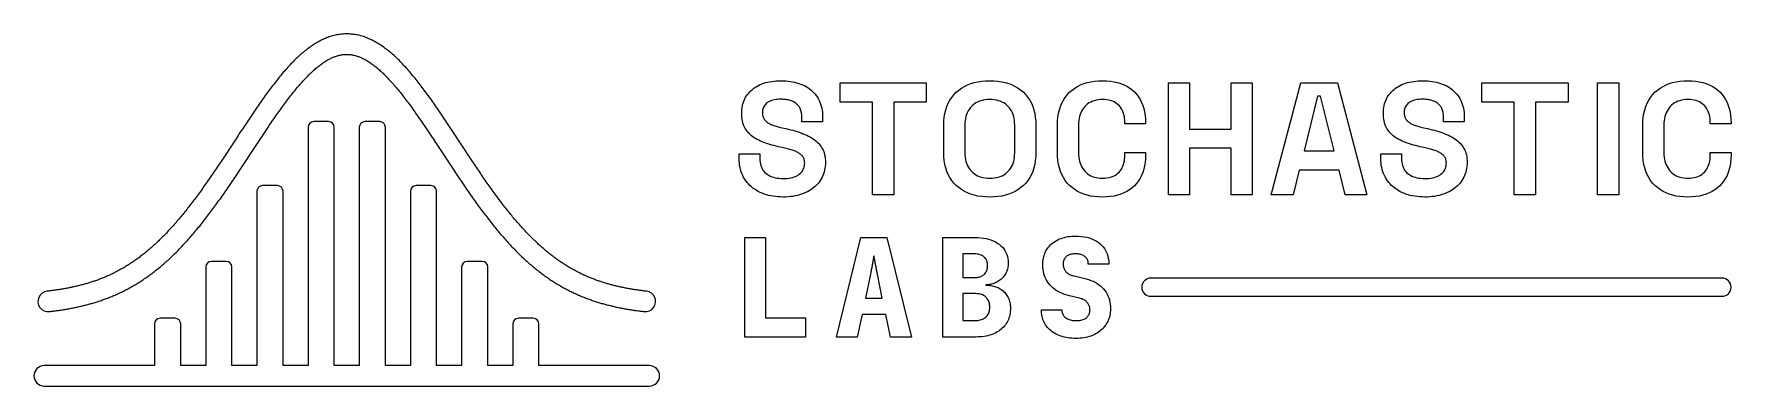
# Model space of a CAD drawing. Header units: millimetres. Extents: x 0 to 30, y 0 to 6.2.
import ezdxf

# ---------------------------------------------------------------- set-up
doc = ezdxf.new("R2010")
doc.units = ezdxf.units.MM

msp = doc.modelspace()

# ---------------------------------------------------------------- linework, layer by layer
at = {"layer": 'LOGO'}
for points in [[(0.27263, 1.31781), (0.29051, 1.31992), (0.30865, 1.32212), (0.3268, 1.32438), (0.34496, 1.32669), (0.36313, 1.32906), (0.38131, 1.33148), (0.3995, 1.33397), (0.4177, 1.33652), (0.43591, 1.33912), (0.45413, 1.34179), (0.47236, 1.34453), (0.4906, 1.34733), (0.50885, 1.35019), (0.52711, 1.35313), (0.54538, 1.35613), (0.56367, 1.35921), (0.58196, 1.36235), (0.60026, 1.36557), (0.61858, 1.36887), (0.6369, 1.37224), (0.65524, 1.37568), (0.67359, 1.37921), (0.69195, 1.38282), (0.71031, 1.3865), (0.72869, 1.39027), (0.74708, 1.39413), (0.76548, 1.39807), (0.78389, 1.4021), (0.80232, 1.40622), (0.82075, 1.41043), (0.83919, 1.41473), (0.85764, 1.41912), (0.87611, 1.42361), (0.89458, 1.4282), (0.91306, 1.43288), (0.93156, 1.43767), (0.95006, 1.44255), (0.96858, 1.44754), (0.9871, 1.45263), (1.00563, 1.45783), (1.02417, 1.46314), (1.04272, 1.46855), (1.06128, 1.47408), (1.07985, 1.47972), (1.09843, 1.48547), (1.11702, 1.49134), (1.13561, 1.49733), (1.15421, 1.50343), (1.17282, 1.50966), (1.19144, 1.51601), (1.21006, 1.52248), (1.22869, 1.52908), (1.24733, 1.5358), (1.26597, 1.54265), (1.28462, 1.54964), (1.30328, 1.55675), (1.32194, 1.564), (1.34061, 1.57138), (1.35928, 1.5789), (1.37795, 1.58656), (1.39663, 1.59436), (1.41532, 1.6023), (1.434, 1.61038), (1.45269, 1.6186), (1.47139, 1.62697), (1.49008, 1.63549), (1.50878, 1.64416), (1.52747, 1.65298), (1.54617, 1.66194), (1.56487, 1.67106), (1.58357, 1.68034), (1.60227, 1.68977), (1.62097, 1.69935), (1.63967, 1.7091), (1.65837, 1.719), (1.67707, 1.72907), (1.69576, 1.7393), (1.71445, 1.74969), (1.73314, 1.76024), (1.75183, 1.77096), (1.77051, 1.78185), (1.78919, 1.7929), (1.80786, 1.80413), (1.82653, 1.81552), (1.8452, 1.82709), (1.86386, 1.83882), (1.88251, 1.85073), (1.90116, 1.86282), (1.9198, 1.87508), (1.93843, 1.88751), (1.95706, 1.90013), (1.97568, 1.91291), (1.99429, 1.92588), (2.0129, 1.93903), (2.0315, 1.95236), (2.05008, 1.96586), (2.06866, 1.97955), (2.08723, 1.99342), (2.10579, 2.00747), (2.12435, 2.02171), (2.14289, 2.03613), (2.16142, 2.05073), (2.17994, 2.06552), (2.19846, 2.08049), (2.21696, 2.09565), (2.23545, 2.11099), (2.25393, 2.12652), (2.2724, 2.14224), (2.29086, 2.15814), (2.30931, 2.17423), (2.32774, 2.1905), (2.34617, 2.20696), (2.36458, 2.22361), (2.38299, 2.24045), (2.40138, 2.25747), (2.41976, 2.27468), (2.43813, 2.29208), (2.45649, 2.30966), (2.47483, 2.32743), (2.49317, 2.34539), (2.51149, 2.36353), (2.5298, 2.38186), (2.5481, 2.40037), (2.56639, 2.41906), (2.58466, 2.43795), (2.60293, 2.45701), (2.62118, 2.47626), (2.63942, 2.49569), (2.65765, 2.5153), (2.67587, 2.53509), (2.69408, 2.55507), (2.71227, 2.57522), (2.73046, 2.59555), (2.74863, 2.61606), (2.7668, 2.63674), (2.78495, 2.6576), (2.80309, 2.67864), (2.82122, 2.69984), (2.83934, 2.72122), (2.85745, 2.74277), (2.87555, 2.76449), (2.89363, 2.78637), (2.91171, 2.80842), (2.92978, 2.83064), (2.94783, 2.85302), (2.96588, 2.87556), (2.98392, 2.89825), (3.00194, 2.92111), (3.01996, 2.94412), (3.03797, 2.96729), (3.05596, 2.9906), (3.07395, 3.01407), (3.09193, 3.03768), (3.1099, 3.06144), (3.12786, 3.08534), (3.14581, 3.10938), (3.16375, 3.13356), (3.18168, 3.15787), (3.19961, 3.18232), (3.21752, 3.2069), (3.23543, 3.2316), (3.25332, 3.25643), (3.27121, 3.28138), (3.28909, 3.30644), (3.30696, 3.33163), (3.32482, 3.35692), (3.34268, 3.38233), (3.36052, 3.40784), (3.37836, 3.43346), (3.39619, 3.45917), (3.41401, 3.48498), (3.43182, 3.51088), (3.44963, 3.53687), (3.46743, 3.56295), (3.48522, 3.58911), (3.503, 3.61534), (3.52077, 3.64165), (3.53853, 3.66803), (3.55629, 3.69447), (3.57404, 3.72098), (3.59178, 3.74754), (3.60952, 3.77416), (3.62724, 3.80083), (3.64496, 3.82754), (3.66267, 3.85429), (3.68037, 3.88108), (3.69806, 3.9079), (3.71575, 3.93475), (3.73343, 3.96162), (3.7511, 3.98851), (3.76876, 4.01541), (3.78642, 4.04231), (3.80406, 4.06923), (3.8217, 4.09613), (3.83933, 4.12304), (3.85695, 4.14993), (3.87456, 4.1768), (3.89217, 4.20365), (3.90976, 4.23048), (3.92735, 4.25727), (3.94493, 4.28403), (3.9625, 4.31074), (3.98006, 4.3374), (3.99761, 4.36401), (4.01515, 4.39056), (4.03268, 4.41705), (4.0502, 4.44347), (4.06772, 4.46981), (4.08522, 4.49607), (4.10271, 4.52224), (4.12019, 4.54832), (4.13766, 4.5743), (4.15512, 4.60017), (4.17257, 4.62594), (4.19001, 4.65159), (4.20743, 4.67712), (4.22484, 4.70252), (4.24224, 4.72779), (4.25963, 4.75292), (4.27701, 4.77791), (4.29437, 4.80275), (4.31171, 4.82742), (4.32905, 4.85194), (4.34636, 4.87629), (4.36367, 4.90046), (4.38095, 4.92445), (4.39823, 4.94826), (4.41548, 4.97188), (4.43272, 4.99529), (4.44993, 5.01851), (4.46713, 5.04151), (4.48432, 5.0643), (4.50148, 5.08686), (4.51862, 5.1092), (4.53574, 5.13131), (4.55283, 5.15317), (4.56991, 5.1748), (4.58696, 5.19617), (4.60398, 5.21728), (4.62098, 5.23813), (4.63795, 5.25872), (4.6549, 5.27903), (4.67181, 5.29907), (4.6887, 5.31881), (4.70555, 5.33827), (4.72237, 5.35744), (4.73916, 5.3763), (4.75591, 5.39486), (4.77263, 5.41311), (4.7893, 5.43104), (4.80594, 5.44865), (4.82254, 5.46594), (4.83909, 5.48289), (4.8556, 5.49952), (4.87206, 5.5158), (4.88847, 5.53173), (4.90483, 5.54732), (4.92114, 5.56256), (4.93739, 5.57744), (4.95358, 5.59196), (4.96972, 5.60611), (4.98579, 5.6199), (5.0018, 5.63332), (5.01775, 5.64637), (5.03362, 5.65904), (5.04943, 5.67133), (5.06516, 5.68324), (5.08081, 5.69477), (5.09639, 5.70592), (5.11188, 5.71668), (5.12729, 5.72705), (5.14262, 5.73704), (5.15785, 5.74663), (5.173, 5.75584), (5.18806, 5.76467), (5.20302, 5.7731), (5.21789, 5.78116), (5.23266, 5.78882), (5.24733, 5.79611), (5.26191, 5.80301), (5.27639, 5.80954), (5.29077, 5.81569), (5.30505, 5.82147), (5.31924, 5.82689), (5.33333, 5.83193), (5.34733, 5.83662), (5.36124, 5.84095), (5.37507, 5.84492), (5.38881, 5.84855), (5.40248, 5.85183), (5.41607, 5.85477), (5.4296, 5.85738), (5.44306, 5.85965), (5.45648, 5.86158), (5.46984, 5.86319), (5.48317, 5.86448), (5.49647, 5.86544), (5.50975, 5.86608), (5.52301, 5.8664), (5.53627, 5.8664), (5.54953, 5.86608), (5.56281, 5.86544), (5.5761, 5.86448), (5.58943, 5.86319), (5.6028, 5.86158), (5.61621, 5.85965), (5.62968, 5.85738), (5.6432, 5.85477), (5.6568, 5.85183), (5.67046, 5.84855), (5.6842, 5.84492), (5.69803, 5.84095), (5.71194, 5.83662), (5.72594, 5.83193), (5.74004, 5.82689), (5.75422, 5.82147), (5.76851, 5.81569), (5.78289, 5.80954), (5.79737, 5.80301), (5.81194, 5.79611), (5.82662, 5.78882), (5.84139, 5.78116), (5.85625, 5.7731), (5.87122, 5.76467), (5.88627, 5.75584), (5.90142, 5.74663), (5.91666, 5.73704), (5.93198, 5.72705), (5.94739, 5.71668), (5.96289, 5.70592), (5.97846, 5.69477), (5.99412, 5.68324), (6.00985, 5.67133), (6.02565, 5.65904), (6.04153, 5.64637), (6.05747, 5.63332), (6.07348, 5.6199), (6.08955, 5.60611), (6.10569, 5.59196), (6.12189, 5.57744), (6.13814, 5.56256), (6.15445, 5.54732), (6.17081, 5.53173), (6.18722, 5.5158), (6.20368, 5.49952), (6.22019, 5.48289), (6.23674, 5.46594), (6.25333, 5.44865), (6.26997, 5.43104), (6.28665, 5.41311), (6.30336, 5.39486), (6.32011, 5.3763), (6.3369, 5.35744), (6.35372, 5.33827), (6.37058, 5.31881), (6.38746, 5.29907), (6.40438, 5.27903), (6.42132, 5.25872), (6.4383, 5.23813), (6.45529, 5.21728), (6.47232, 5.19617), (6.48937, 5.1748), (6.50644, 5.15317), (6.52354, 5.13131), (6.54066, 5.1092), (6.5578, 5.08686), (6.57496, 5.0643), (6.59214, 5.04151), (6.60934, 5.01851), (6.62656, 4.99529), (6.6438, 4.97188), (6.66105, 4.94826), (6.67832, 4.92445), (6.69561, 4.90046), (6.71291, 4.87629), (6.73023, 4.85194), (6.74756, 4.82742), (6.76491, 4.80275), (6.78227, 4.77791), (6.79964, 4.75292), (6.81703, 4.72779), (6.83443, 4.70252), (6.85184, 4.67712), (6.86927, 4.65159), (6.88671, 4.62594), (6.90415, 4.60017), (6.92161, 4.5743), (6.93908, 4.54832), (6.95657, 4.52224), (6.97406, 4.49607), (6.99156, 4.46981), (7.00907, 4.44347), (7.02659, 4.41705), (7.04413, 4.39056), (7.06167, 4.36401), (7.07922, 4.3374), (7.09678, 4.31074), (7.11435, 4.28403), (7.13192, 4.25727), (7.14951, 4.23048), (7.16711, 4.20365), (7.18471, 4.1768), (7.20232, 4.14993), (7.21995, 4.12304), (7.23757, 4.09613), (7.25521, 4.06923), (7.27286, 4.04231), (7.29051, 4.01541), (7.30817, 3.98851), (7.32585, 3.96162), (7.34352, 3.93475), (7.36121, 3.9079), (7.3789, 3.88108), (7.39661, 3.85429), (7.41432, 3.82754), (7.43203, 3.80083), (7.44976, 3.77416), (7.46749, 3.74754), (7.48523, 3.72098), (7.50298, 3.69447), (7.52074, 3.66803), (7.53851, 3.64165), (7.55628, 3.61534), (7.57406, 3.58911), (7.59185, 3.56295), (7.60965, 3.53687), (7.62745, 3.51088), (7.64526, 3.48498), (7.66308, 3.45917), (7.68091, 3.43346), (7.69875, 3.40784), (7.7166, 3.38233), (7.73445, 3.35692), (7.75231, 3.33163), (7.77018, 3.30644), (7.78806, 3.28138), (7.80595, 3.25643), (7.82385, 3.2316), (7.84175, 3.2069), (7.85967, 3.18232), (7.87759, 3.15787), (7.89552, 3.13356), (7.91347, 3.10938), (7.93142, 3.08534), (7.94938, 3.06144), (7.96734, 3.03768), (7.98532, 3.01407), (8.00331, 2.9906), (8.02131, 2.96729), (8.03931, 2.94412), (8.05733, 2.92111), (8.07536, 2.89825), (8.09339, 2.87556), (8.11144, 2.85302), (8.1295, 2.83064), (8.14756, 2.80842), (8.16564, 2.78637), (8.18373, 2.76449), (8.20183, 2.74277), (8.21994, 2.72122), (8.23806, 2.69984), (8.25619, 2.67864), (8.27433, 2.6576), (8.29248, 2.63674), (8.31064, 2.61606), (8.32882, 2.59555), (8.347, 2.57522), (8.3652, 2.55507), (8.3834, 2.53509), (8.40162, 2.5153), (8.41985, 2.49569), (8.43809, 2.47626), (8.45635, 2.45701), (8.47461, 2.43795), (8.49289, 2.41906), (8.51118, 2.40037), (8.52948, 2.38186), (8.54779, 2.36353), (8.56611, 2.34539), (8.58444, 2.32743), (8.60279, 2.30966), (8.62115, 2.29208), (8.63951, 2.27468), (8.6579, 2.25747), (8.67629, 2.24045), (8.69469, 2.22361), (8.7131, 2.20696), (8.73153, 2.1905), (8.74997, 2.17423), (8.76842, 2.15814), (8.78687, 2.14224), (8.80534, 2.12652), (8.82383, 2.11099), (8.84232, 2.09565), (8.86082, 2.08049), (8.87933, 2.06552), (8.89785, 2.05073), (8.91639, 2.03613), (8.93493, 2.02171), (8.95348, 2.00747), (8.97204, 1.99342), (8.99061, 1.97955), (9.00919, 1.96586), (9.02778, 1.95236), (9.04638, 1.93903), (9.06498, 1.92588), (9.08359, 1.91291), (9.10221, 1.90013), (9.12084, 1.88751), (9.13947, 1.87508), (9.15812, 1.86282), (9.17676, 1.85073), (9.19542, 1.83882), (9.21408, 1.82709), (9.23274, 1.81552), (9.25141, 1.80413), (9.27008, 1.7929), (9.28876, 1.78185), (9.30745, 1.77096), (9.32613, 1.76024), (9.34482, 1.74969), (9.36351, 1.7393), (9.38221, 1.72907), (9.4009, 1.719), (9.4196, 1.7091), (9.4383, 1.69935), (9.457, 1.68977), (9.4757, 1.68034), (9.4944, 1.67106), (9.5131, 1.66194), (9.5318, 1.65298), (9.5505, 1.64416), (9.56919, 1.63549), (9.58789, 1.62697), (9.60658, 1.6186), (9.62527, 1.61038), (9.64396, 1.6023), (9.66264, 1.59436), (9.68132, 1.58656), (9.7, 1.5789), (9.71867, 1.57138), (9.73733, 1.564), (9.756, 1.55675), (9.77465, 1.54964), (9.7933, 1.54265), (9.81195, 1.5358), (9.83058, 1.52908), (9.84921, 1.52248), (9.86784, 1.51601), (9.88645, 1.50966), (9.90506, 1.50343), (9.92367, 1.49733), (9.94226, 1.49134), (9.96085, 1.48547), (9.97942, 1.47972), (9.99799, 1.47408), (10.01655, 1.46855), (10.0351, 1.46314), (10.05364, 1.45783), (10.07218, 1.45263), (10.0907, 1.44754), (10.10921, 1.44255), (10.12772, 1.43767), (10.14621, 1.43288), (10.16469, 1.4282), (10.18317, 1.42361), (10.20163, 1.41912), (10.22008, 1.41473), (10.23853, 1.41043), (10.25696, 1.40622), (10.27538, 1.4021), (10.29379, 1.39807), (10.31219, 1.39413), (10.33058, 1.39027), (10.34896, 1.3865), (10.36733, 1.38282), (10.38569, 1.37921), (10.40403, 1.37568), (10.42237, 1.37224), (10.4407, 1.36887), (10.45901, 1.36557), (10.47731, 1.36235), (10.49561, 1.35921), (10.51389, 1.35613), (10.53216, 1.35313), (10.55043, 1.35019), (10.56868, 1.34733), (10.58692, 1.34453), (10.60515, 1.34179), (10.62337, 1.33912), (10.64158, 1.33652), (10.65978, 1.33397), (10.67797, 1.33148), (10.69615, 1.32906), (10.71431, 1.32669), (10.73247, 1.32438), (10.75062, 1.32212), (10.76876, 1.31992), (10.78664, 1.31781, 1), (10.82921, 1.67723), (10.81184, 1.67929), (10.79474, 1.68137), (10.77764, 1.68349), (10.76055, 1.68566), (10.74347, 1.68789), (10.7264, 1.69017), (10.70935, 1.6925), (10.6923, 1.69488), (10.67526, 1.69732), (10.65823, 1.69982), (10.64122, 1.70237), (10.62421, 1.70498), (10.60721, 1.70765), (10.59023, 1.71038), (10.57325, 1.71317), (10.55629, 1.71602), (10.53934, 1.71894), (10.52239, 1.72192), (10.50546, 1.72496), (10.48854, 1.72808), (10.47163, 1.73126), (10.45473, 1.7345), (10.43784, 1.73782), (10.42096, 1.74121), (10.40409, 1.74467), (10.38723, 1.74821), (10.37039, 1.75181), (10.35355, 1.7555), (10.33672, 1.75926), (10.31991, 1.7631), (10.3031, 1.76702), (10.28631, 1.77102), (10.26953, 1.7751), (10.25275, 1.77926), (10.23599, 1.78351), (10.21923, 1.78784), (10.20249, 1.79226), (10.18576, 1.79677), (10.16903, 1.80137), (10.15232, 1.80606), (10.13561, 1.81084), (10.11892, 1.81572), (10.10223, 1.82068), (10.08555, 1.82575), (10.06888, 1.83091), (10.05222, 1.83617), (10.03556, 1.84154), (10.01892, 1.847), (10.00228, 1.85257), (9.98565, 1.85824), (9.96903, 1.86401), (9.95241, 1.8699), (9.9358, 1.87589), (9.9192, 1.88199), (9.9026, 1.88821), (9.88601, 1.89454), (9.86942, 1.90098), (9.85284, 1.90754), (9.83626, 1.91421), (9.81969, 1.92101), (9.80313, 1.92792), (9.78656, 1.93496), (9.77, 1.94212), (9.75344, 1.94941), (9.73689, 1.95682), (9.72034, 1.96436), (9.70378, 1.97204), (9.68724, 1.97984), (9.67069, 1.98778), (9.65414, 1.99585), (9.63759, 2.00405), (9.62105, 2.0124), (9.6045, 2.02088), (9.58795, 2.0295), (9.5714, 2.03827), (9.55485, 2.04718), (9.5383, 2.05624), (9.52174, 2.06544), (9.50518, 2.07479), (9.48862, 2.08429), (9.47206, 2.09394), (9.45549, 2.10375), (9.43892, 2.11371), (9.42234, 2.12383), (9.40575, 2.1341), (9.38917, 2.14454), (9.37257, 2.15513), (9.35597, 2.16589), (9.33937, 2.17681), (9.32275, 2.1879), (9.30613, 2.19915), (9.28951, 2.21057), (9.27287, 2.22216), (9.25623, 2.23392), (9.23958, 2.24585), (9.22292, 2.25796), (9.20625, 2.27024), (9.18957, 2.2827), (9.17289, 2.29533), (9.15619, 2.30814), (9.13949, 2.32113), (9.12277, 2.3343), (9.10605, 2.34765), (9.08931, 2.36119), (9.07257, 2.37491), (9.05581, 2.38881), (9.03904, 2.4029), (9.02227, 2.41717), (9.00548, 2.43164), (8.98868, 2.44629), (8.97187, 2.46113), (8.95505, 2.47616), (8.93821, 2.49137), (8.92137, 2.50678), (8.90452, 2.52239), (8.88765, 2.53818), (8.87077, 2.55416), (8.85388, 2.57034), (8.83698, 2.58671), (8.82006, 2.60328), (8.80314, 2.62003), (8.7862, 2.63699), (8.76925, 2.65413), (8.7523, 2.67147), (8.73532, 2.689), (8.71834, 2.70673), (8.70135, 2.72465), (8.68434, 2.74276), (8.66732, 2.76107), (8.6503, 2.77957), (8.63326, 2.79826), (8.6162, 2.81715), (8.59914, 2.83622), (8.58207, 2.85549), (8.56498, 2.87495), (8.54789, 2.89459), (8.53078, 2.91443), (8.51367, 2.93445), (8.49654, 2.95466), (8.4794, 2.97505), (8.46225, 2.99563), (8.44509, 3.01639), (8.42792, 3.03734), (8.41074, 3.05846), (8.39355, 3.07977), (8.37635, 3.10125), (8.35914, 3.12291), (8.34192, 3.14474), (8.32469, 3.16675), (8.30745, 3.18893), (8.2902, 3.21128), (8.27294, 3.23379), (8.25567, 3.25647), (8.23839, 3.27932), (8.2211, 3.30233), (8.2038, 3.32549), (8.1865, 3.34881), (8.16918, 3.37229), (8.15186, 3.39592), (8.13453, 3.4197), (8.11718, 3.44363), (8.09983, 3.4677), (8.08247, 3.49191), (8.06511, 3.51626), (8.04773, 3.54075), (8.03034, 3.56537), (8.01295, 3.59012), (7.99555, 3.61499), (7.97814, 3.63999), (7.96072, 3.66511), (7.9433, 3.69035), (7.92586, 3.7157), (7.90842, 3.74116), (7.89097, 3.76673), (7.87351, 3.7924), (7.85604, 3.81818), (7.83857, 3.84404), (7.82109, 3.87), (7.8036, 3.89605), (7.7861, 3.92218), (7.76859, 3.94839), (7.75108, 3.97468), (7.73356, 4.00104), (7.71603, 4.02747), (7.69849, 4.05396), (7.68094, 4.08051), (7.66339, 4.10712), (7.64583, 4.13378), (7.62826, 4.16048), (7.61068, 4.18722), (7.5931, 4.21401), (7.57551, 4.24082), (7.5579, 4.26766), (7.54029, 4.29453), (7.52268, 4.32142), (7.50505, 4.34831), (7.48742, 4.37522), (7.46977, 4.40213), (7.45212, 4.42904), (7.43446, 4.45595), (7.41679, 4.48284), (7.39911, 4.50972), (7.38143, 4.53658), (7.36373, 4.56341), (7.34602, 4.59021), (7.32831, 4.61697), (7.31058, 4.64369), (7.29285, 4.67037), (7.2751, 4.69699), (7.25735, 4.72356), (7.23958, 4.75006), (7.2218, 4.7765), (7.20402, 4.80286), (7.18622, 4.82915), (7.16841, 4.85535), (7.15058, 4.88146), (7.13275, 4.90748), (7.1149, 4.9334), (7.09704, 4.95921), (7.07917, 4.98491), (7.06128, 5.0105), (7.04338, 5.03596), (7.02547, 5.0613), (7.00754, 5.08651), (6.98959, 5.11158), (6.97163, 5.13651), (6.95366, 5.16129), (6.93566, 5.18592), (6.91765, 5.21039), (6.89962, 5.23469), (6.88158, 5.25883), (6.86351, 5.28279), (6.84542, 5.30657), (6.82732, 5.33017), (6.80919, 5.35358), (6.79104, 5.37679), (6.77286, 5.39981), (6.75467, 5.42262), (6.73644, 5.44522), (6.7182, 5.4676), (6.69992, 5.48977), (6.68162, 5.51171), (6.66329, 5.53342), (6.64492, 5.5549), (6.62653, 5.57613), (6.60811, 5.59712), (6.58965, 5.61787), (6.57115, 5.63836), (6.55262, 5.65859), (6.53405, 5.67856), (6.51544, 5.69826), (6.49679, 5.71768), (6.47809, 5.73684), (6.45935, 5.7557), (6.44056, 5.77429), (6.42173, 5.79258), (6.40284, 5.81057), (6.3839, 5.82827), (6.36491, 5.84566), (6.34585, 5.86274), (6.32674, 5.87951), (6.30757, 5.89595), (6.28833, 5.91208), (6.26903, 5.92787), (6.24966, 5.94333), (6.23021, 5.95845), (6.2107, 5.97323), (6.1911, 5.98766), (6.17143, 6.00174), (6.15168, 6.01545), (6.13184, 6.02881), (6.11192, 6.04179), (6.09191, 6.05439), (6.07181, 6.06661), (6.05162, 6.07844), (6.03133, 6.08988), (6.01095, 6.10092), (5.99048, 6.11155), (5.9699, 6.12176), (5.94923, 6.13155), (5.92846, 6.14091), (5.9076, 6.14984), (5.88663, 6.15832), (5.86557, 6.16636), (5.84442, 6.17393), (5.82317, 6.18104), (5.80184, 6.18768), (5.78041, 6.19384), (5.75891, 6.19952), (5.73733, 6.2047), (5.71567, 6.20938), (5.69395, 6.21356), (5.67217, 6.21723), (5.65034, 6.22039), (5.62846, 6.22302), (5.60654, 6.22514), (5.58459, 6.22673), (5.56262, 6.22779), (5.54063, 6.22832), (5.51864, 6.22832), (5.49666, 6.22779), (5.47469, 6.22673), (5.45274, 6.22514), (5.43082, 6.22302), (5.40894, 6.22039), (5.3871, 6.21723), (5.36532, 6.21356), (5.3436, 6.20938), (5.32195, 6.2047), (5.30036, 6.19952), (5.27886, 6.19384), (5.25744, 6.18768), (5.2361, 6.18104), (5.21486, 6.17393), (5.1937, 6.16636), (5.17264, 6.15832), (5.15168, 6.14984), (5.13081, 6.14091), (5.11004, 6.13155), (5.08937, 6.12176), (5.0688, 6.11155), (5.04832, 6.10092), (5.02794, 6.08988), (5.00766, 6.07844), (4.98746, 6.06661), (4.96737, 6.05439), (4.94736, 6.04179), (4.92743, 6.02881), (4.9076, 6.01545), (4.88784, 6.00174), (4.86817, 5.98766), (4.84858, 5.97323), (4.82906, 5.95845), (4.80962, 5.94333), (4.79025, 5.92787), (4.77094, 5.91208), (4.7517, 5.89595), (4.73253, 5.87951), (4.71342, 5.86274), (4.69437, 5.84566), (4.67537, 5.82827), (4.65643, 5.81057), (4.63755, 5.79258), (4.61871, 5.77429), (4.59992, 5.7557), (4.58118, 5.73684), (4.56249, 5.71768), (4.54384, 5.69826), (4.52523, 5.67856), (4.50666, 5.65859), (4.48812, 5.63836), (4.46963, 5.61787), (4.45117, 5.59712), (4.43274, 5.57613), (4.41435, 5.5549), (4.39599, 5.53342), (4.37766, 5.51171), (4.35935, 5.48977), (4.34108, 5.4676), (4.32283, 5.44522), (4.30461, 5.42262), (4.28641, 5.39981), (4.26824, 5.37679), (4.25009, 5.35358), (4.23196, 5.33017), (4.21385, 5.30657), (4.19576, 5.28279), (4.1777, 5.25883), (4.15965, 5.23469), (4.14162, 5.21039), (4.12361, 5.18592), (4.10562, 5.16129), (4.08764, 5.13651), (4.06968, 5.11158), (4.05174, 5.08651), (4.03381, 5.0613), (4.01589, 5.03596), (3.99799, 5.0105), (3.9801, 4.98491), (3.96223, 4.95921), (3.94437, 4.9334), (3.92652, 4.90748), (3.90869, 4.88146), (3.89087, 4.85535), (3.87306, 4.82915), (3.85526, 4.80286), (3.83747, 4.7765), (3.81969, 4.75006), (3.80193, 4.72356), (3.78417, 4.69699), (3.76643, 4.67037), (3.74869, 4.64369), (3.73097, 4.61697), (3.71325, 4.59021), (3.69555, 4.56341), (3.67785, 4.53658), (3.66016, 4.50972), (3.64248, 4.48284), (3.62481, 4.45595), (3.60715, 4.42904), (3.5895, 4.40213), (3.57186, 4.37522), (3.55422, 4.34831), (3.5366, 4.32142), (3.51898, 4.29453), (3.50137, 4.26766), (3.48377, 4.24082), (3.46618, 4.21401), (3.44859, 4.18722), (3.43101, 4.16048), (3.41344, 4.13378), (3.39588, 4.10712), (3.37833, 4.08051), (3.36078, 4.05396), (3.34325, 4.02747), (3.32572, 4.00104), (3.3082, 3.97468), (3.29068, 3.94839), (3.27318, 3.92218), (3.25568, 3.89605), (3.23819, 3.87), (3.22071, 3.84404), (3.20323, 3.81818), (3.18576, 3.7924), (3.16831, 3.76673), (3.15086, 3.74116), (3.13341, 3.7157), (3.11598, 3.69035), (3.09855, 3.66511), (3.08113, 3.63999), (3.06373, 3.61499), (3.04632, 3.59012), (3.02893, 3.56537), (3.01155, 3.54075), (2.99417, 3.51626), (2.9768, 3.49191), (2.95944, 3.4677), (2.94209, 3.44363), (2.92475, 3.4197), (2.90742, 3.39592), (2.89009, 3.37229), (2.87278, 3.34881), (2.85547, 3.32549), (2.83817, 3.30233), (2.82089, 3.27932), (2.80361, 3.25647), (2.78634, 3.23379), (2.76908, 3.21128), (2.75183, 3.18893), (2.73459, 3.16675), (2.71736, 3.14474), (2.70014, 3.12291), (2.68293, 3.10125), (2.66573, 3.07977), (2.64854, 3.05846), (2.63135, 3.03734), (2.61418, 3.01639), (2.59702, 2.99563), (2.57988, 2.97505), (2.56274, 2.95466), (2.54561, 2.93445), (2.52849, 2.91443), (2.51139, 2.89459), (2.49429, 2.87495), (2.47721, 2.85549), (2.46013, 2.83622), (2.44307, 2.81715), (2.42602, 2.79826), (2.40898, 2.77957), (2.39195, 2.76107), (2.37493, 2.74276), (2.35793, 2.72465), (2.34093, 2.70673), (2.32395, 2.689), (2.30698, 2.67147), (2.29002, 2.65413), (2.27307, 2.63699), (2.25614, 2.62003), (2.23921, 2.60328), (2.2223, 2.58671), (2.2054, 2.57034), (2.18851, 2.55416), (2.17163, 2.53818), (2.15476, 2.52239), (2.1379, 2.50678), (2.12106, 2.49137), (2.10423, 2.47616), (2.08741, 2.46113), (2.0706, 2.44629), (2.0538, 2.43164), (2.03701, 2.41717), (2.02023, 2.4029), (2.00346, 2.38881), (1.98671, 2.37491), (1.96996, 2.36119), (1.95323, 2.34765), (1.9365, 2.3343), (1.91979, 2.32113), (1.90308, 2.30814), (1.88639, 2.29533), (1.8697, 2.2827), (1.85302, 2.27024), (1.83636, 2.25796), (1.8197, 2.24585), (1.80305, 2.23392), (1.7864, 2.22216), (1.76977, 2.21057), (1.75314, 2.19915), (1.73652, 2.1879), (1.71991, 2.17681), (1.7033, 2.16589), (1.6867, 2.15513), (1.67011, 2.14454), (1.65352, 2.1341), (1.63694, 2.12383), (1.62036, 2.11371), (1.60379, 2.10375), (1.58722, 2.09394), (1.57065, 2.08429), (1.55409, 2.07479), (1.53753, 2.06544), (1.52098, 2.05624), (1.50442, 2.04718), (1.48787, 2.03827), (1.47132, 2.0295), (1.45478, 2.02088), (1.43823, 2.0124), (1.42168, 2.00405), (1.40513, 1.99585), (1.38859, 1.98778), (1.37204, 1.97984), (1.35549, 1.97204), (1.33894, 1.96436), (1.32239, 1.95682), (1.30583, 1.94941), (1.28927, 1.94212), (1.27271, 1.93496), (1.25615, 1.92792), (1.23958, 1.92101), (1.22301, 1.91421), (1.20643, 1.90754), (1.18985, 1.90098), (1.17327, 1.89454), (1.15667, 1.88821), (1.14008, 1.88199), (1.12347, 1.87589), (1.10686, 1.8699), (1.09025, 1.86401), (1.07362, 1.85824), (1.05699, 1.85257), (1.04036, 1.847), (1.02371, 1.84154), (1.00706, 1.83617), (0.9904, 1.83091), (0.97373, 1.82575), (0.95705, 1.82068), (0.94036, 1.81572), (0.92366, 1.81084), (0.90696, 1.80606), (0.89024, 1.80137), (0.87352, 1.79677), (0.85678, 1.79226), (0.84004, 1.78784), (0.82329, 1.78351), (0.80652, 1.77926), (0.78975, 1.7751), (0.77297, 1.77102), (0.75617, 1.76702), (0.73937, 1.7631), (0.72255, 1.75926), (0.70573, 1.7555), (0.68889, 1.75181), (0.67204, 1.74821), (0.65519, 1.74467), (0.63832, 1.74121), (0.62144, 1.73782), (0.60455, 1.7345), (0.58765, 1.73126), (0.57074, 1.72808), (0.55382, 1.72496), (0.53688, 1.72192), (0.51994, 1.71894), (0.50299, 1.71602), (0.48602, 1.71317), (0.46905, 1.71038), (0.45206, 1.70765), (0.43506, 1.70498), (0.41806, 1.70237), (0.40104, 1.69982), (0.38401, 1.69732), (0.36698, 1.69488), (0.34993, 1.6925), (0.33287, 1.69017), (0.3158, 1.68789), (0.29872, 1.68566), (0.28164, 1.68349), (0.26454, 1.68137), (0.24743, 1.67929), (0.23006, 1.67723, 1)], [(0.18097, 0), (10.8783, 0, 1), (10.8783, 0.36194), (8.92785, 0.36194), (8.92785, 1.09871, 0.41421356), (8.82731, 1.19925), (8.56591, 1.19925, 0.41421356), (8.46537, 1.09871), (8.46537, 0.36194), (8.023, 0.36194), (8.023, 2.10438, 0.41421356), (7.92246, 2.20492), (7.66106, 2.20492, 0.41421356), (7.56052, 2.10438), (7.56052, 0.36194), (7.11815, 0.36194), (7.11815, 3.44493, 0.41421356), (7.01761, 3.54547), (6.75621, 3.54547, 0.41421356), (6.65567, 3.44493), (6.65567, 0.36194), (6.2133, 0.36194), (6.2133, 4.5771, 0.41421356), (6.11276, 4.67764), (5.85136, 4.67764, 0.41421356), (5.75082, 4.5771), (5.75082, 0.36194), (5.30845, 0.36194), (5.30845, 4.5771, 0.41421356), (5.20791, 4.67764), (4.94651, 4.67764, 0.41421356), (4.84597, 4.5771), (4.84597, 0.36194), (4.4036, 0.36194), (4.4036, 3.44493, 0.41421356), (4.30306, 3.54547), (4.04166, 3.54547, 0.41421356), (3.94112, 3.44493), (3.94112, 0.36194), (3.49875, 0.36194), (3.49875, 2.10438, 0.41421356), (3.39821, 2.20492), (3.13681, 2.20492, 0.41421356), (3.03627, 2.10438), (3.03627, 0.36194), (2.5939, 0.36194), (2.5939, 1.09871, 0.41421356), (2.49336, 1.19925), (2.23196, 1.19925, 0.41421356), (2.13142, 1.09871), (2.13142, 0.36194), (0.18097, 0.36194, 1)], [(19.74302, 1.58724), (29.83914, 1.58724, 1), (29.83914, 1.90896), (19.74302, 1.90896, 1)]]:
    msp.add_lwpolyline(points, format="xyb", close=True, dxfattribs=at)
for points in [[(13.24273, 3.3433), (13.19749, 3.34412), (13.15332, 3.34658), (13.11023, 3.35067), (13.06821, 3.35641), (13.02726, 3.36379), (12.98739, 3.3728), (12.94859, 3.38345), (12.91087, 3.39575), (12.87422, 3.40968), (12.83864, 3.42525), (12.80436, 3.44234), (12.77161, 3.46085), (12.74038, 3.48078), (12.71068, 3.50211), (12.68251, 3.52486), (12.65586, 3.54902), (12.63074, 3.57459), (12.60715, 3.60158), (12.58508, 3.62998), (12.56453, 3.65979), (12.54574, 3.69093), (12.52893, 3.72332), (12.51409, 3.75695), (12.50123, 3.79182), (12.49035, 3.82793), (12.48145, 3.86529), (12.47453, 3.90389), (12.46958, 3.94373), (12.46662, 3.98482), (12.46563, 4.02715), (12.46563, 4.10628), (12.83299, 4.10628), (12.83299, 4.02715), (12.83409, 3.99244), (12.8374, 3.9595), (12.84291, 3.92835), (12.85062, 3.89897), (12.86054, 3.87138), (12.87266, 3.84556), (12.88699, 3.82153), (12.90352, 3.79928), (12.92226, 3.7788), (12.9432, 3.76011), (12.96603, 3.7432), (12.99044, 3.72807), (13.01644, 3.71471), (13.04402, 3.70314), (13.07318, 3.69335), (13.10393, 3.68534), (13.13626, 3.67911), (13.17017, 3.67466), (13.20566, 3.67199), (13.24273, 3.6711), (13.28019, 3.67186), (13.3157, 3.67415), (13.34925, 3.67796), (13.38086, 3.6833), (13.41052, 3.69017), (13.43823, 3.69856), (13.46398, 3.70848), (13.48779, 3.71993), (13.50965, 3.7329), (13.52956, 3.74739), (13.54754, 3.76308), (13.56364, 3.77961), (13.57784, 3.79699), (13.59014, 3.81521), (13.60056, 3.83429), (13.60908, 3.85421), (13.6157, 3.87498), (13.62044, 3.8966), (13.62328, 3.91906), (13.62422, 3.94238), (13.62376, 3.95846), (13.62236, 3.97391), (13.62003, 3.98875), (13.61676, 4.00296), (13.61257, 4.01656), (13.60744, 4.02953), (13.60138, 4.04188), (13.59438, 4.0536), (13.58646, 4.06471), (13.5776, 4.07519), (13.56785, 4.08518), (13.55725, 4.0948), (13.54581, 4.10406), (13.53351, 4.11295), (13.52037, 4.12147), (13.50639, 4.12962), (13.49155, 4.1374), (13.47587, 4.14482), (13.45934, 4.15187), (13.44196, 4.15855), (13.42377, 4.16501), (13.40483, 4.17138), (13.38511, 4.17767), (13.36464, 4.18387), (13.34341, 4.18999), (13.32141, 4.19603), (13.29864, 4.20197), (13.27512, 4.20784), (13.25083, 4.21362), (13.22578, 4.21931), (13.16079, 4.23344), (13.12067, 4.24272), (13.08172, 4.25249), (13.04392, 4.26273), (13.00729, 4.27345), (12.97181, 4.28466), (12.93749, 4.29634), (12.90433, 4.30851), (12.87232, 4.32115), (12.84148, 4.33428), (12.81179, 4.34789), (12.78337, 4.36217), (12.75629, 4.37733), (12.73058, 4.39337), (12.70622, 4.41028), (12.68322, 4.42807), (12.66157, 4.44673), (12.64128, 4.46627), (12.62235, 4.48669), (12.60477, 4.50798), (12.58855, 4.53015), (12.57379, 4.55344), (12.56058, 4.57808), (12.54892, 4.60408), (12.53882, 4.63143), (12.53027, 4.66014), (12.52327, 4.69021), (12.51783, 4.72163), (12.51395, 4.75441), (12.51162, 4.78855), (12.51084, 4.82404), (12.5117, 4.85969), (12.51429, 4.89429), (12.5186, 4.92785), (12.52463, 4.96036), (12.53239, 4.99183), (12.54187, 5.02225), (12.55307, 5.05162), (12.566, 5.07995), (12.58065, 5.10723), (12.59703, 5.13347), (12.61497, 5.15859), (12.63433, 5.18253), (12.6551, 5.20528), (12.67728, 5.22684), (12.70088, 5.24721), (12.72589, 5.2664), (12.75231, 5.2844), (12.78014, 5.30121), (12.80939, 5.31684), (12.84005, 5.33128), (12.87197, 5.34443), (12.90499, 5.3562), (12.93911, 5.36659), (12.97434, 5.37559), (13.01066, 5.38321), (13.04809, 5.38944), (13.08662, 5.39428), (13.12625, 5.39774), (13.16699, 5.39982), (13.20882, 5.40051), (13.25075, 5.39979), (13.29173, 5.39763), (13.33179, 5.39403), (13.37092, 5.38898), (13.40911, 5.3825), (13.44637, 5.37457), (13.48269, 5.3652), (13.51809, 5.3544), (13.55255, 5.34215), (13.58607, 5.32845), (13.61843, 5.31334), (13.64937, 5.29681), (13.6789, 5.27886), (13.70702, 5.2595), (13.73373, 5.23873), (13.75902, 5.21655), (13.7829, 5.19296), (13.80536, 5.16795), (13.82641, 5.14152), (13.84605, 5.11369), (13.86404, 5.08443), (13.88013, 5.05373), (13.89433, 5.02158), (13.90664, 4.988), (13.91705, 4.95297), (13.92557, 4.9165), (13.9322, 4.87859), (13.93693, 4.83924), (13.93977, 4.79845), (13.94072, 4.75622), (13.94072, 4.67145), (13.57336, 4.67145), (13.57336, 4.75622), (13.57292, 4.77839), (13.57161, 4.79968), (13.56942, 4.8201), (13.56635, 4.83964), (13.56241, 4.8583), (13.55759, 4.87609), (13.5519, 4.89301), (13.54533, 4.90904), (13.53788, 4.9242), (13.52956, 4.93849), (13.52042, 4.95197), (13.51051, 4.96471), (13.49984, 4.97672), (13.48841, 4.988), (13.47622, 4.99854), (13.46326, 5.00834), (13.44954, 5.01741), (13.43506, 5.02575), (13.41982, 5.03335), (13.40381, 5.04022), (13.38711, 5.04639), (13.36978, 5.05192), (13.35184, 5.05679), (13.33327, 5.06102), (13.31409, 5.06459), (13.29428, 5.06752), (13.27385, 5.06979), (13.25279, 5.07142), (13.23112, 5.07239), (13.20882, 5.07272), (13.1758, 5.07208), (13.14456, 5.07017), (13.11511, 5.06699), (13.08743, 5.06254), (13.06153, 5.05682), (13.03741, 5.04983), (13.01507, 5.04156), (12.99451, 5.03202), (12.97573, 5.02121), (12.95874, 5.00913), (12.94344, 4.99595), (12.92974, 4.98184), (12.91766, 4.96679), (12.90719, 4.95081), (12.89833, 4.9339), (12.89109, 4.91605), (12.88545, 4.89727), (12.88142, 4.87756), (12.87901, 4.85692), (12.8782, 4.83534), (12.87858, 4.82088), (12.87973, 4.80686), (12.88163, 4.7933), (12.8843, 4.78018), (12.88774, 4.76752), (12.89193, 4.75532), (12.89689, 4.74356), (12.90262, 4.73226), (12.9091, 4.72141), (12.91635, 4.71101), (12.92436, 4.701), (12.93314, 4.69134), (12.94267, 4.68201), (12.95297, 4.67303), (12.96404, 4.66438), (12.97586, 4.65607), (12.98845, 4.6481), (13.0018, 4.64047), (13.01592, 4.63318), (13.0308, 4.62623), (13.04648, 4.61953), (13.06301, 4.61301), (13.08039, 4.60665), (13.09862, 4.60046), (13.11769, 4.59444), (13.13761, 4.58859), (13.15838, 4.58291), (13.18, 4.5774), (13.20247, 4.57206), (13.22578, 4.56689), (13.29077, 4.55276), (13.33261, 4.54346), (13.37335, 4.53366), (13.41298, 4.52334), (13.45151, 4.51252), (13.48894, 4.50119), (13.52526, 4.48935), (13.56049, 4.477), (13.59461, 4.46414), (13.62763, 4.45078), (13.65955, 4.4369), (13.69022, 4.42232), (13.71951, 4.40683), (13.74742, 4.39044), (13.77394, 4.37315), (13.79907, 4.35495), (13.82282, 4.33585), (13.84519, 4.31584), (13.86617, 4.29493), (13.88577, 4.27311), (13.90398, 4.25039), (13.92063, 4.22657), (13.93552, 4.20145), (13.94866, 4.17503), (13.96005, 4.14731), (13.96968, 4.11829), (13.97757, 4.08796), (13.9837, 4.05634), (13.98808, 4.02342), (13.99071, 3.9892), (13.99158, 3.95368), (13.99067, 3.91795), (13.98791, 3.88309), (13.98332, 3.84911), (13.97689, 3.81601), (13.96862, 3.78378), (13.95852, 3.75242), (13.94658, 3.72195), (13.93281, 3.69235), (13.91719, 3.66362), (13.89974, 3.63577), (13.88061, 3.60896), (13.85996, 3.58333), (13.83777, 3.55888), (13.81406, 3.53562), (13.78883, 3.51356), (13.76207, 3.49267), (13.73378, 3.47298), (13.70397, 3.45447), (13.67263, 3.43714), (13.63977, 3.42101), (13.60553, 3.40624), (13.57008, 3.39303), (13.53342, 3.38138), (13.49553, 3.37127), (13.45644, 3.36273), (13.41613, 3.35573), (13.3746, 3.35029), (13.33186, 3.34641), (13.28791, 3.34408)], [(16.89655, 3.3433), (16.82348, 3.34535), (16.75345, 3.35149), (16.68648, 3.36174), (16.62256, 3.37608), (16.56169, 3.39452), (16.50387, 3.41705), (16.44911, 3.44369), (16.3974, 3.47442), (16.34873, 3.50925), (16.30313, 3.54817), (16.26125, 3.59091), (16.22378, 3.63719), (16.19071, 3.68699), (16.16206, 3.74033), (16.13781, 3.7972), (16.11798, 3.8576), (16.10255, 3.92154), (16.09153, 3.989), (16.08491, 4.06), (16.08271, 4.13453), (16.08271, 4.60928), (16.08491, 4.68381), (16.09153, 4.75481), (16.10255, 4.82227), (16.11798, 4.88621), (16.13781, 4.94661), (16.16206, 5.00348), (16.19071, 5.05682), (16.22378, 5.10663), (16.26125, 5.1529), (16.30313, 5.19564), (16.34873, 5.23457), (16.3974, 5.26939), (16.44911, 5.30013), (16.50387, 5.32676), (16.56169, 5.3493), (16.62256, 5.36773), (16.68648, 5.38207), (16.75345, 5.39232), (16.82348, 5.39846), (16.89655, 5.40051), (16.96963, 5.39846), (17.03965, 5.39232), (17.10663, 5.38207), (17.17055, 5.36773), (17.23142, 5.3493), (17.28923, 5.32676), (17.344, 5.30013), (17.39571, 5.26939), (17.44437, 5.23457), (17.48998, 5.19564), (17.53186, 5.1529), (17.56933, 5.10663), (17.60239, 5.05682), (17.63105, 5.00348), (17.65529, 4.94661), (17.67513, 4.88621), (17.69056, 4.82227), (17.70158, 4.75481), (17.70819, 4.68381), (17.7104, 4.60928), (17.7104, 4.13453), (17.70819, 4.06), (17.70158, 3.989), (17.69056, 3.92154), (17.67513, 3.8576), (17.65529, 3.7972), (17.63105, 3.74033), (17.60239, 3.68699), (17.56933, 3.63719), (17.53186, 3.59091), (17.48998, 3.54817), (17.44437, 3.50925), (17.39571, 3.47442), (17.344, 3.44369), (17.28923, 3.41705), (17.23142, 3.39452), (17.17055, 3.37608), (17.10663, 3.36174), (17.03965, 3.35149), (16.96963, 3.34535)], [(18.88877, 3.3433), (18.81683, 3.34535), (18.74793, 3.35149), (18.68209, 3.36174), (18.6193, 3.37608), (18.55956, 3.39452), (18.50288, 3.41705), (18.44924, 3.44369), (18.39866, 3.47442), (18.35113, 3.50925), (18.30665, 3.54817), (18.26585, 3.59091), (18.22934, 3.63719), (18.19712, 3.68699), (18.1692, 3.74033), (18.14558, 3.7972), (18.12625, 3.8576), (18.11121, 3.92154), (18.10048, 3.989), (18.09403, 4.06), (18.09189, 4.13453), (18.09189, 4.60928), (18.09403, 4.68381), (18.10048, 4.75481), (18.11121, 4.82227), (18.12625, 4.88621), (18.14558, 4.94661), (18.1692, 5.00348), (18.19712, 5.05682), (18.22934, 5.10663), (18.26585, 5.1529), (18.30665, 5.19564), (18.35113, 5.23457), (18.39866, 5.26939), (18.44924, 5.30013), (18.50288, 5.32676), (18.55956, 5.3493), (18.6193, 5.36773), (18.68209, 5.38207), (18.74793, 5.39232), (18.81683, 5.39846), (18.88877, 5.40051), (18.96003, 5.39852), (19.02798, 5.39254), (19.09262, 5.38258), (19.15395, 5.36864), (19.21198, 5.35071), (19.2667, 5.32879), (19.31812, 5.30289), (19.36623, 5.27301), (19.41103, 5.23914), (19.45253, 5.20129), (19.49038, 5.15996), (19.52425, 5.11567), (19.55413, 5.06841), (19.58003, 5.01818), (19.60195, 4.96498), (19.61988, 4.90882), (19.63382, 4.84969), (19.64378, 4.78759), (19.64976, 4.72252), (19.65175, 4.65449), (19.65175, 4.63754), (19.28439, 4.63754), (19.28439, 4.66579), (19.28342, 4.70021), (19.28049, 4.73339), (19.27562, 4.76532), (19.26879, 4.79601), (19.26002, 4.82545), (19.2493, 4.85366), (19.23662, 4.88061), (19.222, 4.90633), (19.20542, 4.9308), (19.1869, 4.95403), (19.16637, 4.97551), (19.14378, 4.99472), (19.11912, 5.01168), (19.0924, 5.02637), (19.06362, 5.03881), (19.03278, 5.04898), (18.99987, 5.05689), (18.9649, 5.06254), (18.92787, 5.06593), (18.88877, 5.06706), (18.85006, 5.06585), (18.81304, 5.0622), (18.77772, 5.05613), (18.74409, 5.04762), (18.71216, 5.03669), (18.68192, 5.02332), (18.65338, 5.00752), (18.62654, 4.9893), (18.60139, 4.96864), (18.57793, 4.94555), (18.55646, 4.92037), (18.53724, 4.89344), (18.52028, 4.86476), (18.50559, 4.83433), (18.49316, 4.80214), (18.48298, 4.7682), (18.47507, 4.73251), (18.46942, 4.69507), (18.46603, 4.65588), (18.4649, 4.61493), (18.4649, 4.12888), (18.46603, 4.08846), (18.46942, 4.0497), (18.47507, 4.01261), (18.48298, 3.97719), (18.49316, 3.94344), (18.50559, 3.91135), (18.52028, 3.88093), (18.53724, 3.85218), (18.55646, 3.82509), (18.57793, 3.79967), (18.60139, 3.77632), (18.62654, 3.75542), (18.65338, 3.73698), (18.68192, 3.721), (18.71216, 3.70748), (18.74409, 3.69642), (18.77772, 3.68781), (18.81304, 3.68166), (18.85006, 3.67798), (18.88877, 3.67675), (18.92787, 3.67789), (18.9649, 3.68133), (18.99987, 3.68705), (19.03278, 3.69506), (19.06362, 3.70536), (19.0924, 3.71795), (19.11912, 3.73283), (19.14378, 3.74999), (19.16637, 3.76945), (19.1869, 3.79119), (19.20542, 3.81466), (19.222, 3.83929), (19.23662, 3.86508), (19.2493, 3.89202), (19.26002, 3.92012), (19.26879, 3.94939), (19.27562, 3.97981), (19.28049, 4.01138), (19.28342, 4.04412), (19.28439, 4.07802), (19.28439, 4.12888), (19.65175, 4.12888), (19.65175, 4.08932), (19.64976, 4.02129), (19.64378, 3.95622), (19.63382, 3.89413), (19.61988, 3.835), (19.60195, 3.77883), (19.58003, 3.72563), (19.55413, 3.67541), (19.52425, 3.62814), (19.49038, 3.58385), (19.45253, 3.54252), (19.41103, 3.50467), (19.36623, 3.4708), (19.31812, 3.44092), (19.2667, 3.41502), (19.21198, 3.3931), (19.15395, 3.37517), (19.09262, 3.36123), (19.02798, 3.35127), (18.96003, 3.34529)], [(24.58568, 3.3433), (24.54044, 3.34412), (24.49627, 3.34658), (24.45318, 3.35067), (24.41116, 3.35641), (24.37021, 3.36379), (24.33034, 3.3728), (24.29154, 3.38345), (24.25381, 3.39575), (24.21716, 3.40968), (24.18158, 3.42525), (24.14731, 3.44234), (24.11455, 3.46085), (24.08333, 3.48078), (24.05363, 3.50211), (24.02546, 3.52486), (23.99881, 3.54902), (23.97369, 3.57459), (23.95009, 3.60158), (23.92802, 3.62998), (23.90748, 3.65979), (23.88868, 3.69093), (23.87187, 3.72332), (23.85704, 3.75695), (23.84418, 3.79182), (23.8333, 3.82793), (23.8244, 3.86529), (23.81747, 3.90389), (23.81253, 3.94373), (23.80956, 3.98482), (23.80857, 4.02715), (23.80857, 4.10628), (24.17593, 4.10628), (24.17593, 4.02715), (24.17703, 3.99244), (24.18034, 3.9595), (24.18585, 3.92835), (24.19357, 3.89897), (24.20348, 3.87138), (24.21561, 3.84556), (24.22993, 3.82153), (24.24647, 3.79928), (24.2652, 3.7788), (24.28614, 3.76011), (24.30897, 3.7432), (24.33339, 3.72807), (24.35939, 3.71471), (24.38697, 3.70314), (24.41613, 3.69335), (24.44687, 3.68534), (24.4792, 3.67911), (24.51311, 3.67466), (24.5486, 3.67199), (24.58568, 3.6711), (24.62314, 3.67186), (24.65864, 3.67415), (24.6922, 3.67796), (24.72381, 3.6833), (24.75346, 3.69017), (24.78117, 3.69856), (24.80693, 3.70848), (24.83074, 3.71993), (24.85259, 3.7329), (24.8725, 3.74739), (24.89049, 3.76308), (24.90658, 3.77961), (24.92078, 3.79699), (24.93309, 3.81521), (24.9435, 3.83429), (24.95202, 3.85421), (24.95865, 3.87498), (24.96338, 3.8966), (24.96622, 3.91906), (24.96717, 3.94238), (24.9667, 3.95846), (24.9653, 3.97391), (24.96297, 3.98875), (24.95971, 4.00296), (24.95551, 4.01656), (24.95038, 4.02953), (24.94432, 4.04188), (24.93733, 4.0536), (24.9294, 4.06471), (24.92054, 4.07519), (24.91079, 4.08518), (24.9002, 4.0948), (24.88875, 4.10406), (24.87646, 4.11295), (24.86332, 4.12147), (24.84933, 4.12962), (24.8345, 4.1374), (24.81881, 4.14482), (24.80228, 4.15187), (24.7849, 4.15855), (24.76672, 4.16501), (24.74777, 4.17138), (24.72806, 4.17767), (24.70759, 4.18387), (24.68635, 4.18999), (24.66435, 4.19603), (24.64159, 4.20197), (24.61806, 4.20784), (24.59378, 4.21362), (24.56872, 4.21931), (24.50373, 4.23344), (24.46362, 4.24272), (24.42466, 4.25249), (24.38687, 4.26273), (24.35023, 4.27345), (24.31475, 4.28466), (24.28043, 4.29634), (24.24727, 4.30851), (24.21527, 4.32115), (24.18442, 4.33428), (24.15474, 4.34789), (24.12631, 4.36217), (24.09924, 4.37733), (24.07352, 4.39337), (24.04916, 4.41028), (24.02616, 4.42807), (24.00452, 4.44673), (23.98423, 4.46627), (23.96529, 4.48669), (23.94772, 4.50798), (23.9315, 4.53015), (23.91673, 4.55344), (23.90352, 4.57808), (23.89186, 4.60408), (23.88176, 4.63143), (23.87321, 4.66014), (23.86622, 4.69021), (23.86078, 4.72163), (23.85689, 4.75441), (23.85456, 4.78855), (23.85379, 4.82404), (23.85465, 4.85969), (23.85723, 4.89429), (23.86154, 4.92785), (23.86758, 4.96036), (23.87533, 4.99183), (23.88481, 5.02225), (23.89602, 5.05162), (23.90895, 5.07995), (23.9236, 5.10723), (23.93997, 5.13347), (23.95792, 5.15859), (23.97727, 5.18253), (23.99804, 5.20528), (24.02023, 5.22684), (24.04382, 5.24721), (24.06883, 5.2664), (24.09525, 5.2844), (24.12309, 5.30121), (24.15234, 5.31684), (24.183, 5.33128), (24.21491, 5.34443), (24.24793, 5.3562), (24.28206, 5.36659), (24.31728, 5.37559), (24.35361, 5.38321), (24.39104, 5.38944), (24.42957, 5.39428), (24.4692, 5.39774), (24.50993, 5.39982), (24.55177, 5.40051), (24.59369, 5.39979), (24.63468, 5.39763), (24.67474, 5.39403), (24.71386, 5.38898), (24.75205, 5.3825), (24.78931, 5.37457), (24.82564, 5.3652), (24.86103, 5.3544), (24.89549, 5.34215), (24.92902, 5.32845), (24.96138, 5.31334), (24.99232, 5.29681), (25.02185, 5.27886), (25.04997, 5.2595), (25.07667, 5.23873), (25.10196, 5.21655), (25.12584, 5.19296), (25.14831, 5.16795), (25.16936, 5.14152), (25.189, 5.11369), (25.20698, 5.08443), (25.22308, 5.05373), (25.23728, 5.02158), (25.24958, 4.988), (25.26, 4.95297), (25.26852, 4.9165), (25.27514, 4.87859), (25.27988, 4.83924), (25.28272, 4.79845), (25.28366, 4.75622), (25.28366, 4.67145), (24.9163, 4.67145), (24.9163, 4.75622), (24.91587, 4.77839), (24.91455, 4.79968), (24.91236, 4.8201), (24.9093, 4.83964), (24.90535, 4.8583), (24.90054, 4.87609), (24.89484, 4.89301), (24.88827, 4.90904), (24.88082, 4.9242), (24.8725, 4.93849), (24.86336, 4.95197), (24.85346, 4.96471), (24.84279, 4.97672), (24.83136, 4.988), (24.81917, 4.99854), (24.80621, 5.00834), (24.79249, 5.01741), (24.77801, 5.02575), (24.76276, 5.03335), (24.74675, 5.04022), (24.73005, 5.04639), (24.71273, 5.05192), (24.69479, 5.05679), (24.67622, 5.06102), (24.65703, 5.06459), (24.63722, 5.06752), (24.61679, 5.06979), (24.59574, 5.07142), (24.57407, 5.07239), (24.55177, 5.07272), (24.51875, 5.07208), (24.48751, 5.07017), (24.45805, 5.06699), (24.43037, 5.06254), (24.40447, 5.05682), (24.38035, 5.04983), (24.35802, 5.04156), (24.33746, 5.03202), (24.31868, 5.02121), (24.30168, 5.00913), (24.28638, 4.99595), (24.27269, 4.98184), (24.26061, 4.96679), (24.25014, 4.95081), (24.24128, 4.9339), (24.23403, 4.91605), (24.22839, 4.89727), (24.22437, 4.87756), (24.22195, 4.85692), (24.22115, 4.83534), (24.22153, 4.82088), (24.22267, 4.80686), (24.22458, 4.7933), (24.22725, 4.78018), (24.23068, 4.76752), (24.23488, 4.75532), (24.23984, 4.74356), (24.24556, 4.73226), (24.25205, 4.72141), (24.25929, 4.71101), (24.26731, 4.701), (24.27608, 4.69134), (24.28562, 4.68201), (24.29592, 4.67303), (24.30698, 4.66438), (24.31881, 4.65607), (24.3314, 4.6481), (24.34475, 4.64047), (24.35886, 4.63318), (24.37374, 4.62623), (24.38942, 4.61953), (24.40596, 4.61301), (24.42333, 4.60665), (24.44156, 4.60046), (24.46064, 4.59444), (24.48056, 4.58859), (24.50133, 4.58291), (24.52295, 4.5774), (24.54541, 4.57206), (24.56872, 4.56689), (24.63372, 4.55276), (24.67556, 4.54346), (24.71629, 4.53366), (24.75592, 4.52334), (24.79445, 4.51252), (24.83188, 4.50119), (24.86821, 4.48935), (24.90343, 4.477), (24.93755, 4.46414), (24.97057, 4.45078), (25.00249, 4.4369), (25.03317, 4.42232), (25.06246, 4.40683), (25.09036, 4.39044), (25.11688, 4.37315), (25.14202, 4.35495), (25.16577, 4.33585), (25.18814, 4.31584), (25.20912, 4.29493), (25.22871, 4.27311), (25.24693, 4.25039), (25.26357, 4.22657), (25.27846, 4.20145), (25.2916, 4.17503), (25.30299, 4.14731), (25.31263, 4.11829), (25.32051, 4.08796), (25.32664, 4.05634), (25.33102, 4.02342), (25.33365, 3.9892), (25.33453, 3.95368), (25.33361, 3.91795), (25.33086, 3.88309), (25.32626, 3.84911), (25.31983, 3.81601), (25.31157, 3.78378), (25.30147, 3.75242), (25.28953, 3.72195), (25.27575, 3.69235), (25.26014, 3.66362), (25.24269, 3.63577), (25.22356, 3.60896), (25.2029, 3.58333), (25.18072, 3.55888), (25.15701, 3.53562), (25.13177, 3.51356), (25.10501, 3.49267), (25.07673, 3.47298), (25.04691, 3.45447), (25.01558, 3.43714), (24.98271, 3.42101), (24.94848, 3.40624), (24.91303, 3.39303), (24.87636, 3.38138), (24.83848, 3.37127), (24.79938, 3.36273), (24.75907, 3.35573), (24.71755, 3.35029), (24.67481, 3.34641), (24.63085, 3.34408)], [(29.23702, 3.3433), (29.16508, 3.34535), (29.09618, 3.35149), (29.03034, 3.36174), (28.96755, 3.37608), (28.90781, 3.39452), (28.85112, 3.41705), (28.79749, 3.44369), (28.74691, 3.47442), (28.69938, 3.50925), (28.6549, 3.54817), (28.61409, 3.59091), (28.57758, 3.63719), (28.54537, 3.68699), (28.51745, 3.74033), (28.49382, 3.7972), (28.4745, 3.8576), (28.45946, 3.92154), (28.44872, 3.989), (28.44228, 4.06), (28.44013, 4.13453), (28.44013, 4.60928), (28.44228, 4.68381), (28.44872, 4.75481), (28.45946, 4.82227), (28.4745, 4.88621), (28.49382, 4.94661), (28.51745, 5.00348), (28.54537, 5.05682), (28.57758, 5.10663), (28.61409, 5.1529), (28.6549, 5.19564), (28.69938, 5.23457), (28.74691, 5.26939), (28.79749, 5.30013), (28.85112, 5.32676), (28.90781, 5.3493), (28.96755, 5.36773), (29.03034, 5.38207), (29.09618, 5.39232), (29.16508, 5.39846), (29.23702, 5.40051), (29.30828, 5.39852), (29.37622, 5.39254), (29.44086, 5.38258), (29.5022, 5.36864), (29.56023, 5.35071), (29.61495, 5.32879), (29.66637, 5.30289), (29.71448, 5.27301), (29.75928, 5.23914), (29.80078, 5.20129), (29.83863, 5.15996), (29.8725, 5.11567), (29.90238, 5.06841), (29.92828, 5.01818), (29.95019, 4.96498), (29.96812, 4.90882), (29.98207, 4.84969), (29.99203, 4.78759), (29.99801, 4.72252), (30, 4.65449), (30, 4.63754), (29.63264, 4.63754), (29.63264, 4.66579), (29.63167, 4.70021), (29.62874, 4.73339), (29.62387, 4.76532), (29.61704, 4.79601), (29.60827, 4.82545), (29.59754, 4.85366), (29.58487, 4.88061), (29.57025, 4.90633), (29.55367, 4.9308), (29.53515, 4.95403), (29.51462, 4.97551), (29.49203, 4.99472), (29.46737, 5.01168), (29.44065, 5.02637), (29.41187, 5.03881), (29.38103, 5.04898), (29.34812, 5.05689), (29.31315, 5.06254), (29.27612, 5.06593), (29.23702, 5.06706), (29.19831, 5.06585), (29.16129, 5.0622), (29.12597, 5.05613), (29.09234, 5.04762), (29.06041, 5.03669), (29.03017, 5.02332), (29.00163, 5.00752), (28.97478, 4.9893), (28.94963, 4.96864), (28.92618, 4.94555), (28.9047, 4.92037), (28.88549, 4.89344), (28.86853, 4.86476), (28.85384, 4.83433), (28.8414, 4.80214), (28.83123, 4.7682), (28.82332, 4.73251), (28.81767, 4.69507), (28.81428, 4.65588), (28.81314, 4.61493), (28.81314, 4.12888), (28.81428, 4.08846), (28.81767, 4.0497), (28.82332, 4.01261), (28.83123, 3.97719), (28.8414, 3.94344), (28.85384, 3.91135), (28.86853, 3.88093), (28.88549, 3.85218), (28.9047, 3.82509), (28.92618, 3.79967), (28.94963, 3.77632), (28.97478, 3.75542), (29.00163, 3.73698), (29.03017, 3.721), (29.06041, 3.70748), (29.09234, 3.69642), (29.12597, 3.68781), (29.16129, 3.68166), (29.19831, 3.67798), (29.23702, 3.67675), (29.27612, 3.67789), (29.31315, 3.68133), (29.34812, 3.68705), (29.38103, 3.69506), (29.41187, 3.70536), (29.44065, 3.71795), (29.46737, 3.73283), (29.49203, 3.74999), (29.51462, 3.76945), (29.53515, 3.79119), (29.55367, 3.81466), (29.57025, 3.83929), (29.58487, 3.86508), (29.59754, 3.89202), (29.60827, 3.92012), (29.61704, 3.94939), (29.62387, 3.97981), (29.62874, 4.01138), (29.63167, 4.04412), (29.63264, 4.07802), (29.63264, 4.12888), (30, 4.12888), (30, 4.08932), (29.99801, 4.02129), (29.99203, 3.95622), (29.98207, 3.89413), (29.96812, 3.835), (29.95019, 3.77883), (29.92828, 3.72563), (29.90238, 3.67541), (29.8725, 3.62814), (29.83863, 3.58385), (29.80078, 3.54252), (29.75928, 3.50467), (29.71448, 3.4708), (29.66637, 3.44092), (29.61495, 3.41502), (29.56023, 3.3931), (29.5022, 3.37517), (29.44086, 3.36123), (29.37622, 3.35127), (29.30828, 3.34529)], [(14.82521, 3.38286), (14.82521, 5.02185), (14.24874, 5.02185), (14.24874, 5.36095), (15.77469, 5.36095), (15.77469, 5.02185), (15.19822, 5.02185), (15.19822, 3.38286)], [(20.05585, 3.38286), (20.05585, 5.36095), (20.42886, 5.36095), (20.42886, 4.54428), (21.16358, 4.54428), (21.16358, 5.36095), (21.53659, 5.36095), (21.53659, 3.38286), (21.16358, 3.38286), (21.16358, 4.20518), (20.42886, 4.20518), (20.42886, 3.38286)], [(21.87287, 3.38286), (22.39282, 5.36095), (23.04277, 5.36095), (23.56272, 3.38286), (23.17841, 3.38286), (23.07103, 3.81804), (22.36456, 3.81804), (22.25718, 3.38286)], [(22.45217, 4.16279), (22.98342, 4.16279), (22.74323, 5.12641), (22.69236, 5.12641)], [(26.16815, 3.38286), (26.16815, 5.02185), (25.59168, 5.02185), (25.59168, 5.36095), (27.11764, 5.36095), (27.11764, 5.02185), (26.54116, 5.02185), (26.54116, 3.38286)], [(27.64042, 3.38286), (27.64042, 5.36095), (28.01343, 5.36095), (28.01343, 3.38286)], [(16.89655, 3.67675), (16.93744, 3.67796), (16.97647, 3.68161), (17.01363, 3.68768), (17.04892, 3.69619), (17.08235, 3.70713), (17.11392, 3.72049), (17.14362, 3.73629), (17.17145, 3.75451), (17.19742, 3.77517), (17.22153, 3.79826), (17.24354, 3.82338), (17.26323, 3.85014), (17.28061, 3.87854), (17.29568, 3.90858), (17.30842, 3.94026), (17.31885, 3.97357), (17.32696, 4.00853), (17.33275, 4.04512), (17.33623, 4.08336), (17.33739, 4.12323), (17.33739, 4.62058), (17.33623, 4.66045), (17.33275, 4.69869), (17.32696, 4.73528), (17.31885, 4.77024), (17.30842, 4.80355), (17.29568, 4.83523), (17.28061, 4.86527), (17.26323, 4.89367), (17.24354, 4.92043), (17.22153, 4.94555), (17.19742, 4.96864), (17.17145, 4.9893), (17.14362, 5.00752), (17.11392, 5.02332), (17.08235, 5.03669), (17.04892, 5.04762), (17.01363, 5.05613), (16.97647, 5.0622), (16.93744, 5.06585), (16.89655, 5.06706), (16.85619, 5.06585), (16.8176, 5.0622), (16.78079, 5.05613), (16.74577, 5.04762), (16.71252, 5.03669), (16.68105, 5.02332), (16.65137, 5.00752), (16.62346, 4.9893), (16.59734, 4.96864), (16.57299, 4.94555), (16.55071, 4.92043), (16.53078, 4.89367), (16.51318, 4.86527), (16.49794, 4.83523), (16.48504, 4.80355), (16.47448, 4.77024), (16.46628, 4.73528), (16.46041, 4.69869), (16.45689, 4.66045), (16.45572, 4.62058), (16.45572, 4.12323), (16.45689, 4.08336), (16.46041, 4.04512), (16.46628, 4.00853), (16.47448, 3.97357), (16.48504, 3.94026), (16.49794, 3.90858), (16.51318, 3.87854), (16.53078, 3.85014), (16.55071, 3.82338), (16.57299, 3.79826), (16.59734, 3.77517), (16.62346, 3.75451), (16.65137, 3.73629), (16.68105, 3.72049), (16.71252, 3.70713), (16.74577, 3.69619), (16.78079, 3.68768), (16.8176, 3.68161), (16.85619, 3.67796)], [(12.56736, 0.86738), (12.56736, 2.62882), (12.9293, 2.62882), (12.9293, 1.20519), (13.64111, 1.20519), (13.64111, 0.86738)], [(14.18402, 0.86738), (14.61594, 2.62882), (15.07439, 2.62882), (15.51114, 0.86738), (15.14196, 0.86738), (15.0575, 1.26551), (14.63765, 1.26551), (14.5532, 0.86738)], [(16.06852, 0.86738), (16.06852, 2.62882), (16.63556, 2.62882), (16.68804, 2.6276), (16.73835, 2.62394), (16.78649, 2.61785), (16.83246, 2.60932), (16.87625, 2.59836), (16.91788, 2.58495), (16.95733, 2.56911), (16.99461, 2.55083), (17.02971, 2.53012), (17.06265, 2.50697), (17.09291, 2.48174), (17.11998, 2.4548), (17.14387, 2.42614), (17.16457, 2.39578), (17.18209, 2.3637), (17.19642, 2.3299), (17.20757, 2.2944), (17.21553, 2.25718), (17.22031, 2.21825), (17.2219, 2.1776), (17.22136, 2.15473), (17.21973, 2.13243), (17.21702, 2.11071), (17.21322, 2.08958), (17.20833, 2.06902), (17.20236, 2.04904), (17.1953, 2.02964), (17.18716, 2.01082), (17.17793, 1.99258), (17.16761, 1.97491), (17.15639, 1.95793), (17.14445, 1.94171), (17.13178, 1.92627), (17.11839, 1.9116), (17.10427, 1.8977), (17.08943, 1.88457), (17.07387, 1.87222), (17.05758, 1.86064), (17.04057, 1.84983), (17.02284, 1.83979), (17.00458, 1.83062), (16.98602, 1.82242), (16.96714, 1.81518), (16.94794, 1.8089), (16.92843, 1.8036), (16.90861, 1.79925), (16.88847, 1.79587), (16.86802, 1.79346), (16.84726, 1.79201), (16.82618, 1.79153), (16.82618, 1.78429), (16.84963, 1.78429), (16.87266, 1.78333), (16.89528, 1.7814), (16.91749, 1.7785), (16.93929, 1.77464), (16.96068, 1.76981), (16.98166, 1.76402), (17.00223, 1.75727), (17.02239, 1.74955), (17.04214, 1.74086), (17.06131, 1.73123), (17.07973, 1.72069), (17.09741, 1.70923), (17.11434, 1.69685), (17.13051, 1.68355), (17.14595, 1.66934), (17.16063, 1.65421), (17.17456, 1.63816), (17.18775, 1.6212), (17.20019, 1.60332), (17.21165, 1.58455), (17.2219, 1.56491), (17.23095, 1.5444), (17.2388, 1.52302), (17.24543, 1.50077), (17.25086, 1.47766), (17.25508, 1.45367), (17.2581, 1.42882), (17.25991, 1.4031), (17.26051, 1.37651), (17.25978, 1.34602), (17.25757, 1.31633), (17.25389, 1.28743), (17.24874, 1.25933), (17.24211, 1.23203), (17.23402, 1.20553), (17.22445, 1.17982), (17.21341, 1.1549), (17.2009, 1.13079), (17.18692, 1.10746), (17.17158, 1.08506), (17.15502, 1.06369), (17.13722, 1.04336), (17.1182, 1.02407), (17.09794, 1.00582), (17.07645, 0.9886), (17.05374, 0.97242), (17.02979, 0.95728), (17.00461, 0.94318), (16.9782, 0.93011), (16.95067, 0.91819), (16.92212, 0.90753), (16.89256, 0.89812), (16.86199, 0.88996), (16.83041, 0.88306), (16.79781, 0.87742), (16.7642, 0.87302), (16.72957, 0.86989), (16.69393, 0.868), (16.65728, 0.86738)], [(18.41872, 0.84325), (18.38204, 0.84388), (18.34633, 0.84576), (18.31159, 0.84889), (18.2778, 0.85329), (18.24499, 0.85893), (18.21314, 0.86583), (18.18225, 0.87399), (18.15233, 0.8834), (18.12338, 0.89406), (18.09539, 0.90598), (18.06851, 0.91904), (18.04288, 0.93311), (18.01851, 0.94819), (17.99539, 0.96428), (17.97353, 0.98139), (17.95293, 0.99951), (17.93358, 1.01864), (17.91548, 1.03879), (17.89864, 1.05995), (17.88305, 1.08213), (17.86884, 1.10522), (17.85612, 1.12913), (17.8449, 1.15386), (17.83518, 1.17942), (17.82695, 1.20579), (17.82022, 1.23299), (17.81498, 1.261), (17.81124, 1.28983), (17.809, 1.31949), (17.80825, 1.34996), (18.17019, 1.34996), (18.17087, 1.33248), (18.17294, 1.31575), (18.17638, 1.29976), (18.18119, 1.28453), (18.18738, 1.27004), (18.19494, 1.25629), (18.20388, 1.2433), (18.2142, 1.23105), (18.22589, 1.21956), (18.23896, 1.20881), (18.2532, 1.19895), (18.26844, 1.19013), (18.28467, 1.18235), (18.30189, 1.17561), (18.32009, 1.1699), (18.33929, 1.16523), (18.35947, 1.1616), (18.38064, 1.159), (18.40281, 1.15745), (18.42596, 1.15693), (18.44814, 1.15744), (18.46934, 1.15896), (18.48955, 1.16149), (18.50877, 1.16504), (18.527, 1.1696), (18.54424, 1.17517), (18.56049, 1.18176), (18.57575, 1.18936), (18.59003, 1.19797), (18.60331, 1.2076), (18.61546, 1.21812), (18.62633, 1.22941), (18.63592, 1.24148), (18.64423, 1.25432), (18.65127, 1.26792), (18.65702, 1.28231), (18.6615, 1.29746), (18.66469, 1.31338), (18.66661, 1.33008), (18.66725, 1.34755), (18.66677, 1.36278), (18.66532, 1.37757), (18.66291, 1.39192), (18.65953, 1.40585), (18.65519, 1.41934), (18.64988, 1.43239), (18.6436, 1.44501), (18.63637, 1.45719), (18.62816, 1.46895), (18.61899, 1.48026), (18.60895, 1.491), (18.59814, 1.50101), (18.58656, 1.5103), (18.57421, 1.51887), (18.56108, 1.52671), (18.54718, 1.53383), (18.53251, 1.54022), (18.51707, 1.54589), (18.50086, 1.55084), (18.48387, 1.55506), (18.30531, 1.59608), (18.26143, 1.6076), (18.21956, 1.62094), (18.17968, 1.63608), (18.14181, 1.65303), (18.10594, 1.67179), (18.07208, 1.69236), (18.04021, 1.71474), (18.01035, 1.73893), (17.9825, 1.76493), (17.95664, 1.79274), (17.93303, 1.82209), (17.91191, 1.85272), (17.89327, 1.88463), (17.87711, 1.91782), (17.86344, 1.95229), (17.85226, 1.98804), (17.84356, 2.02507), (17.83735, 2.06337), (17.83362, 2.10296), (17.83238, 2.14382), (17.83309, 2.17431), (17.83522, 2.204), (17.83878, 2.23289), (17.84377, 2.26099), (17.85017, 2.28829), (17.858, 2.3148), (17.86726, 2.34051), (17.87793, 2.36542), (17.89003, 2.38954), (17.90356, 2.41286), (17.91839, 2.43526), (17.9344, 2.45663), (17.95159, 2.47696), (17.96996, 2.49625), (17.98952, 2.51451), (18.01026, 2.53172), (18.03218, 2.5479), (18.05528, 2.56304), (18.07957, 2.57715), (18.10504, 2.59021), (18.13158, 2.60213), (18.15909, 2.6128), (18.18756, 2.62221), (18.217, 2.63036), (18.2474, 2.63726), (18.27877, 2.64291), (18.3111, 2.6473), (18.3444, 2.65044), (18.37866, 2.65232), (18.41389, 2.65295), (18.46682, 2.65161), (18.5175, 2.64759), (18.56594, 2.6409), (18.61214, 2.63152), (18.65609, 2.61947), (18.6978, 2.60474), (18.73726, 2.58733), (18.77448, 2.56724), (18.80946, 2.54447), (18.84219, 2.51903), (18.87222, 2.49132), (18.89909, 2.46175), (18.92279, 2.43032), (18.94334, 2.39703), (18.96072, 2.36189), (18.97495, 2.32489), (18.98601, 2.28603), (18.99391, 2.24531), (18.99866, 2.20273), (19.00024, 2.1583), (18.6383, 2.1583), (18.6377, 2.17483), (18.63593, 2.19063), (18.63298, 2.20571), (18.62884, 2.22007), (18.62352, 2.2337), (18.61701, 2.24661), (18.60933, 2.2588), (18.60046, 2.27026), (18.59041, 2.28099), (18.57918, 2.29101), (18.56684, 2.30018), (18.55346, 2.30838), (18.53904, 2.31562), (18.52359, 2.32189), (18.50709, 2.3272), (18.48956, 2.33155), (18.471, 2.33492), (18.45139, 2.33734), (18.43075, 2.33878), (18.40907, 2.33927), (18.3888, 2.3388), (18.3695, 2.33738), (18.35116, 2.33503), (18.33378, 2.33174), (18.31738, 2.3275), (18.30193, 2.32233), (18.28746, 2.31621), (18.27394, 2.30915), (18.2614, 2.30115), (18.24981, 2.29221), (18.23927, 2.28241), (18.22983, 2.2718), (18.22151, 2.2604), (18.2143, 2.2482), (18.20819, 2.23521), (18.2032, 2.22142), (18.19931, 2.20683), (18.19654, 2.19145), (18.19487, 2.17527), (18.19432, 2.1583), (18.19476, 2.14308), (18.1961, 2.12833), (18.19833, 2.11403), (18.20146, 2.10019), (18.20548, 2.08681), (18.21039, 2.07389), (18.21619, 2.06143), (18.22289, 2.04942), (18.23047, 2.03788), (18.23896, 2.02679), (18.24826, 2.01628), (18.25831, 2.00647), (18.26911, 1.99737), (18.28065, 1.98896), (18.29295, 1.98125), (18.30599, 1.97424), (18.31978, 1.96793), (18.33431, 1.96232), (18.3496, 1.95741), (18.36563, 1.9532), (18.55384, 1.90976), (18.59952, 1.89829), (18.64293, 1.8851), (18.68407, 1.8702), (18.72294, 1.85359), (18.75955, 1.83527), (18.79388, 1.81523), (18.82595, 1.79347), (18.85575, 1.77001), (18.88328, 1.74483), (18.90854, 1.71794), (18.93147, 1.68943), (18.95198, 1.6594), (18.97007, 1.62785), (18.98576, 1.59478), (18.99903, 1.56019), (19.00989, 1.52408), (19.01833, 1.48645), (19.02437, 1.4473), (19.02798, 1.40663), (19.02919, 1.36444), (19.02843, 1.33392), (19.02615, 1.30412), (19.02235, 1.27504), (19.01703, 1.24669), (19.01019, 1.21906), (19.00183, 1.19216), (18.99195, 1.16598), (18.98055, 1.14052), (18.96763, 1.11579), (18.95318, 1.09178), (18.93738, 1.06866), (18.92037, 1.04661), (18.90215, 1.02562), (18.88273, 1.00569), (18.8621, 0.98682), (18.84026, 0.96901), (18.81722, 0.95226), (18.79297, 0.93658), (18.76751, 0.92196), (18.74085, 0.9084), (18.71308, 0.89602), (18.68433, 0.88494), (18.6546, 0.87517), (18.62387, 0.8667), (18.59215, 0.85954), (18.55944, 0.85367), (18.52574, 0.84911), (18.49106, 0.84585), (18.45538, 0.8439)], [(14.69798, 1.55506), (14.99477, 1.55506), (14.91032, 1.97974), (14.90692, 1.99807), (14.90351, 2.01637), (14.90007, 2.03465), (14.89661, 2.0529), (14.89312, 2.07113), (14.88961, 2.08933), (14.88608, 2.10752), (14.88252, 2.12567), (14.87893, 2.14381), (14.87533, 2.16192), (14.87179, 2.17961), (14.86843, 2.19652), (14.86523, 2.21262), (14.8622, 2.22793), (14.85934, 2.24245), (14.85665, 2.25616), (14.85413, 2.26909), (14.85178, 2.28121), (14.84959, 2.29254), (14.84758, 2.30307), (14.84559, 2.29255), (14.84348, 2.28126), (14.84124, 2.26919), (14.83889, 2.25636), (14.83642, 2.24275), (14.83383, 2.22837), (14.83111, 2.21321), (14.82828, 2.19729), (14.82532, 2.18059), (14.82224, 2.16312), (14.81907, 2.14524), (14.81582, 2.12731), (14.81251, 2.10934), (14.80912, 2.09131), (14.80565, 2.07324), (14.80212, 2.05512), (14.79851, 2.03695), (14.79483, 2.01873), (14.79108, 2.00047), (14.78726, 1.98215)], [(16.4184, 1.91942), (16.63074, 1.91942), (16.65151, 1.91998), (16.67137, 1.92168), (16.69031, 1.92452), (16.70834, 1.92849), (16.72544, 1.93359), (16.74163, 1.93983), (16.75691, 1.9472), (16.77127, 1.95571), (16.78471, 1.96535), (16.79723, 1.97612), (16.80869, 1.98786), (16.81894, 2.00039), (16.82799, 2.01373), (16.83584, 2.02785), (16.84247, 2.04278), (16.8479, 2.0585), (16.85212, 2.07501), (16.85514, 2.09233), (16.85695, 2.11044), (16.85755, 2.12934), (16.85695, 2.14868), (16.85514, 2.16713), (16.85212, 2.18468), (16.8479, 2.20134), (16.84247, 2.21711), (16.83584, 2.23199), (16.82799, 2.24597), (16.81894, 2.25906), (16.80869, 2.27126), (16.79723, 2.28256), (16.78471, 2.29288), (16.77127, 2.30211), (16.75691, 2.31025), (16.74163, 2.31731), (16.72544, 2.32328), (16.70834, 2.32817), (16.69031, 2.33197), (16.67137, 2.33468), (16.65151, 2.33631), (16.63074, 2.33685), (16.4184, 2.33685)], [(16.4184, 1.15934), (16.6428, 1.15934), (16.66594, 1.15997), (16.68807, 1.16185), (16.70918, 1.16499), (16.72928, 1.16938), (16.74837, 1.17503), (16.76644, 1.18193), (16.7835, 1.19008), (16.79954, 1.19949), (16.81458, 1.21016), (16.8286, 1.22208), (16.84143, 1.23511), (16.85292, 1.2491), (16.86305, 1.26406), (16.87184, 1.27999), (16.87927, 1.29688), (16.88535, 1.31474), (16.89008, 1.33356), (16.89346, 1.35334), (16.89548, 1.37409), (16.89616, 1.39581), (16.89548, 1.41754), (16.89346, 1.43833), (16.89008, 1.45817), (16.88535, 1.47708), (16.87927, 1.49504), (16.87184, 1.51206), (16.86305, 1.52815), (16.85292, 1.54329), (16.84143, 1.55749), (16.8286, 1.57075), (16.81458, 1.5829), (16.79954, 1.59377), (16.7835, 1.60336), (16.76644, 1.61167), (16.74837, 1.6187), (16.72928, 1.62446), (16.70918, 1.62894), (16.68807, 1.63213), (16.66594, 1.63405), (16.6428, 1.63469), (16.4184, 1.63469)]]:
    msp.add_lwpolyline(points, close=True, dxfattribs=at)

doc.saveas('drawing.dxf')
